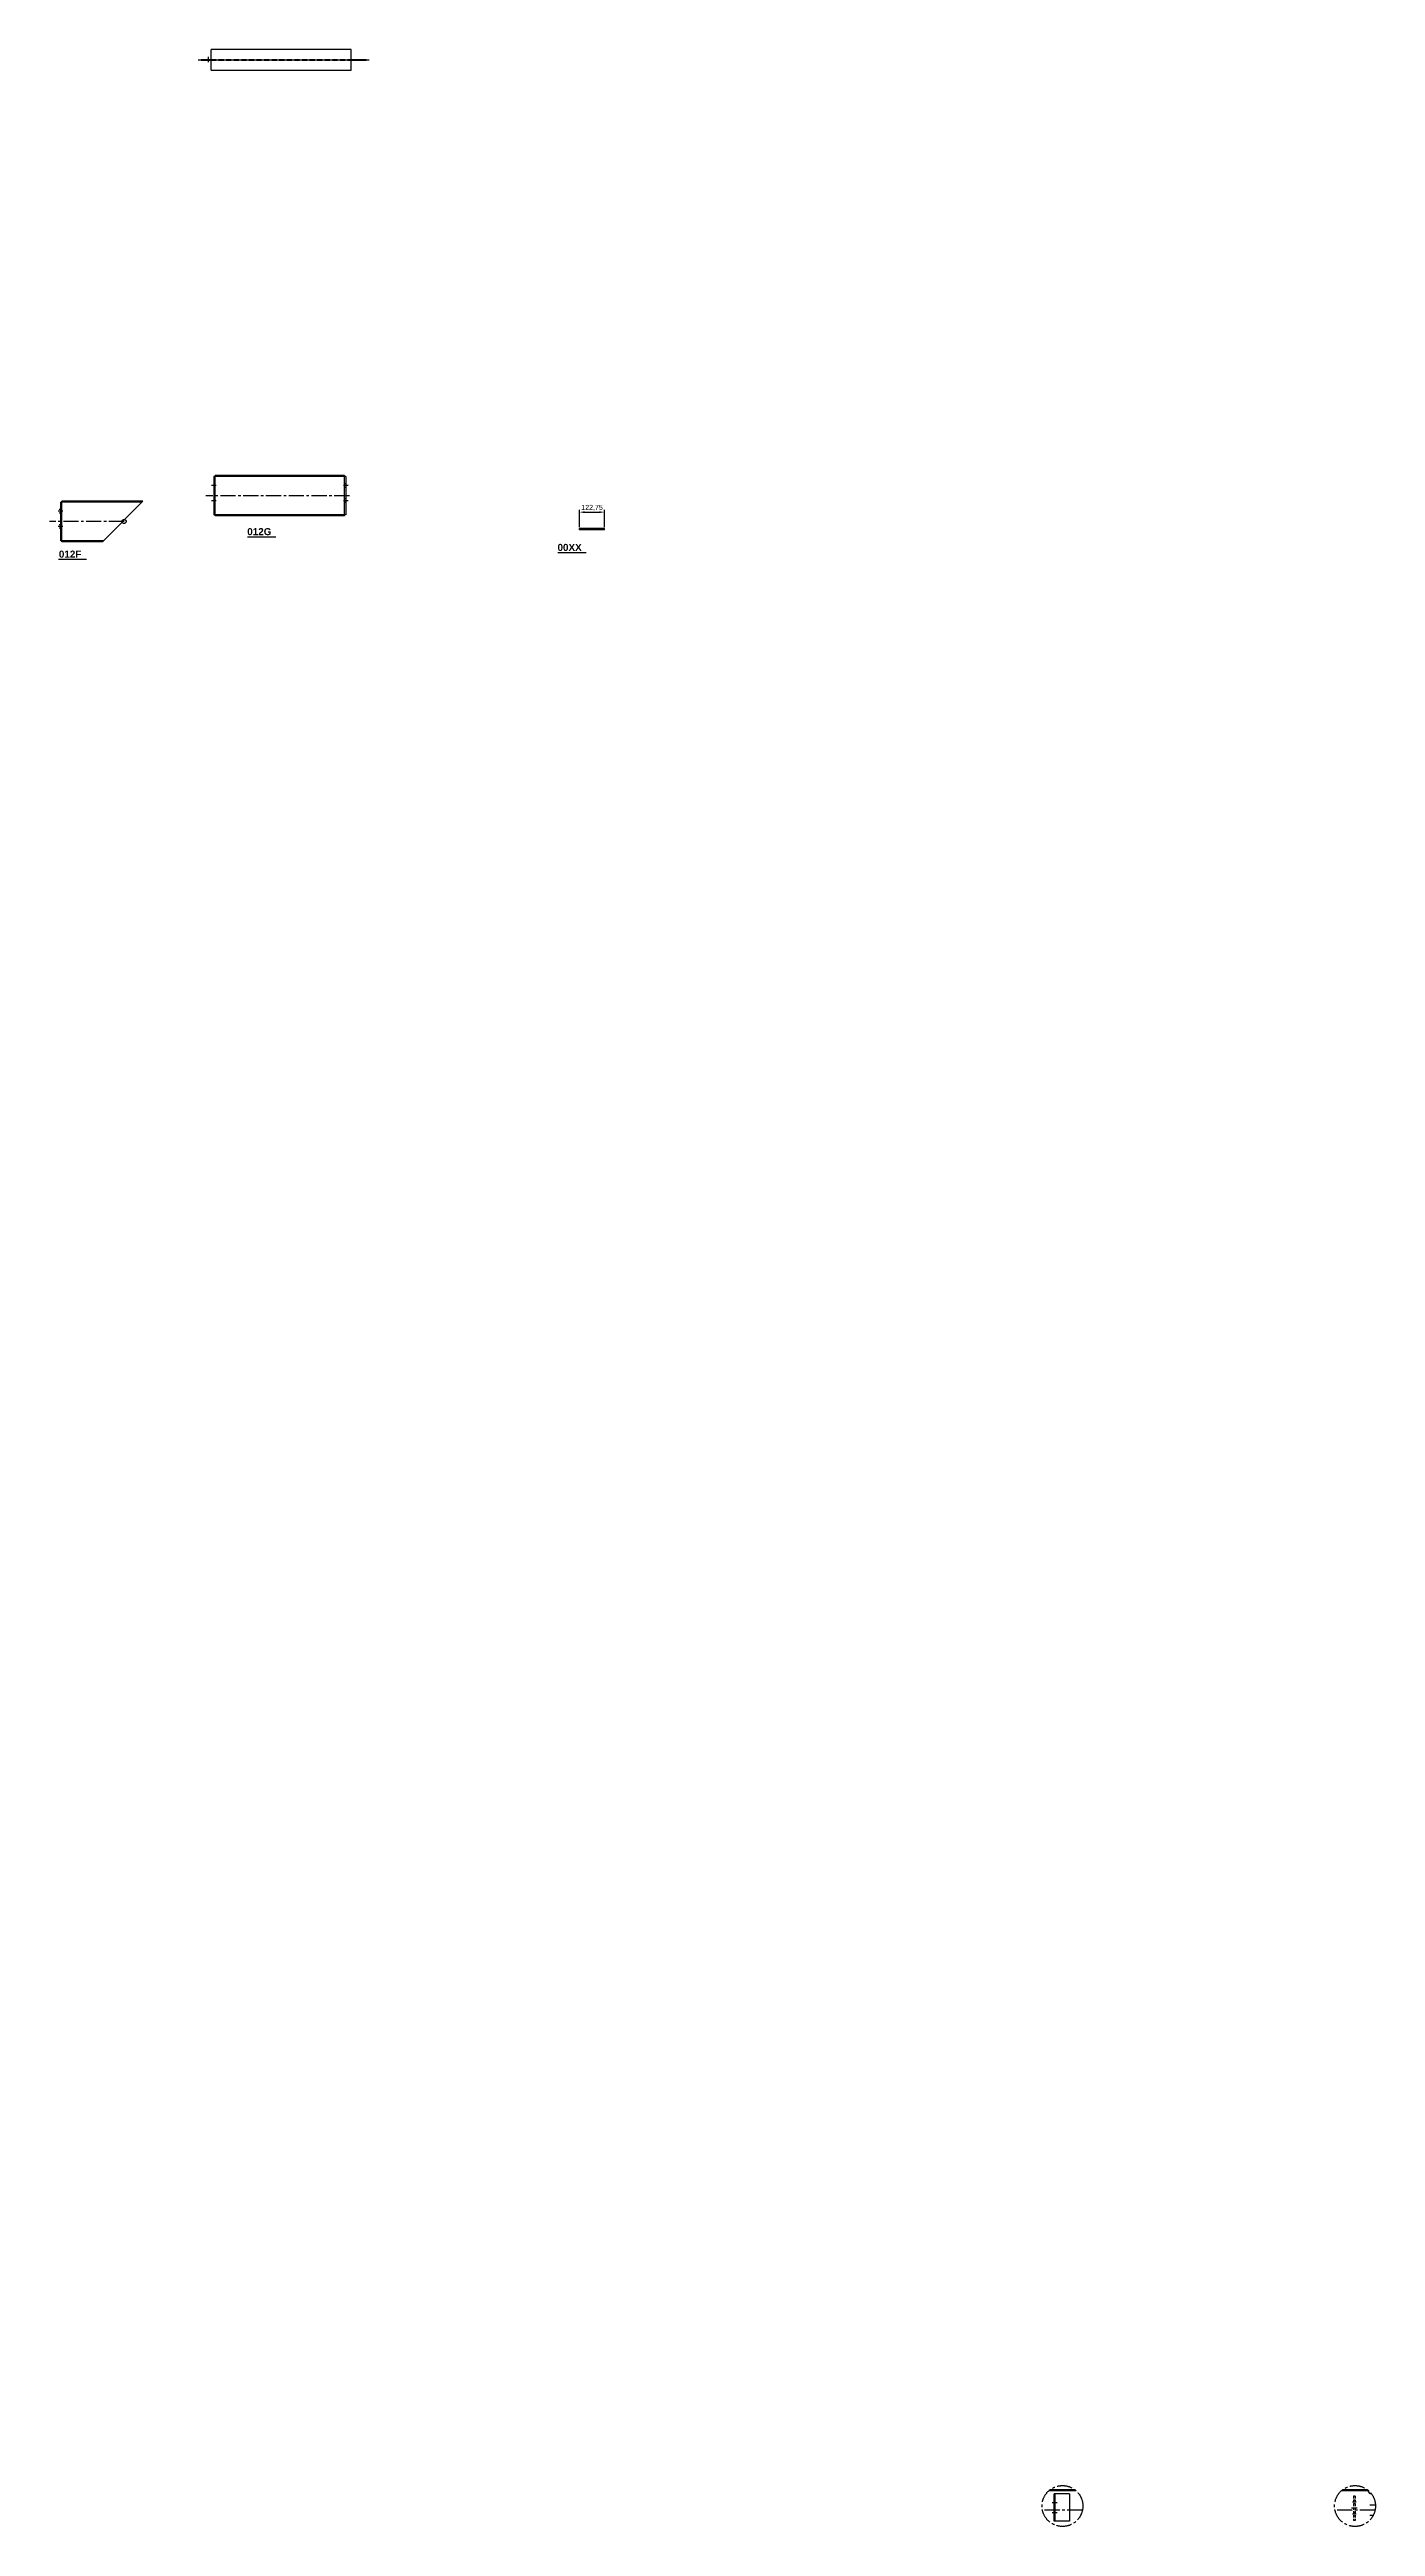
# Model space of a CAD drawing. Header units: millimetres. Extents: x -11137 to 17544, y -5373 to 15400.
# Drawn here: x -11137 to -4584, y 3159 to 15400 of the extents above; entities that cross this region are included whole.
import ezdxf
from ezdxf.enums import TextEntityAlignment as Align

# ---------------------------------------------------------------- set-up
doc = ezdxf.new("R2010")
doc.units = ezdxf.units.MM
doc.header["$LTSCALE"] = 100
doc.header["$MEASUREMENT"] = 0
doc.linetypes.add('CENTER2', pattern=[1.125, 0.75, -0.125, 0.125, -0.125])
doc.linetypes.add('HIDDEN', pattern=[0.375, 0.25, -0.125])
for name, color, linetype in [('CONTORNO', 3, 'Continuous'), ('EM-PJ-CENTRO', 10, 'CENTER2'), ('EM-PJ-CONTORNO', 3, 'Continuous'), ('EM-PJ-COTA', 7, 'Continuous'), ('EM-PJ-TEXTO', 7, 'Continuous'), ('EM-PJ-TRACEJADA', 1, 'HIDDEN')]:
    doc.layers.add(name, color=color, linetype=linetype)
doc.styles.add('PADRAO ANGLO', font='arial.ttf')
doc.styles.add('PADRAO ANGLO NEG', font='arialbd.ttf')
doc.dimstyles.new('COTAS-ANGLO-PADRÃO', dxfattribs={"dimscale": 10, "dimtxt": 2.5, "dimasz": 2.5, "dimexe": 1.25, "dimexo": 0.625, "dimtad": 1, "dimtxsty": 'PADRAO ANGLO', "dimcen": 2.5, "dimclrd": 256, "dimclre": 256, "dimclrt": 256, "dimadec": 0, "dimazin": 0, "dimtfac": 1, "dimtmove": 0, "dimatfit": 0, "dimfxl": 1, "dimarcsym": 0})

msp = doc.modelspace()

# ---------------------------------------------------------------- texts
at = {"layer": 'EM-PJ-TEXTO', "style": 'PADRAO ANGLO NEG'}
for s, p in [('012G', (-10100.528, 13017.477)), ('012F', (-11035.685, 12906.469)), ('00XX', (-8566.92, 12939.572))]:
    msp.add_text(s, height=35, dxfattribs=at).set_placement(p, align=Align.MIDDLE_CENTER)

# ---------------------------------------------------------------- blocks, each defined once
blk = doc.blocks.new('A$C08e1c21d')
at = {"layer": 'EM-PJ-CONTORNO'}
for p, q in [((122.75, 6.35), (0, 6.35)), ((0, 0), (0, 6.35)), ((122.75, 0), (0, 0)), ((122.75, 0), (122.75, 6.35))]:
    blk.add_line(p, q, dxfattribs=at)
blk = doc.blocks.new('*D55')
at = {"layer": 'Defpoints', "color": 0, "transparency": 16777216}
for p in [(-8395, 13114), (-8518, 13033), (-8395, 13033)]:
    blk.add_point(p, dxfattribs=at)
at = {"layer": 'EM-PJ-COTA', "lineweight": -2, "transparency": 16777216}
for p, q in [((-8518, 13039), (-8518, 13126)), ((-8493, 13114), (-8420, 13114)), ((-8395, 13039), (-8395, 13126))]:
    blk.add_line(p, q, dxfattribs=at)
at = {"layer": 'EM-PJ-COTA', "transparency": 16777216}
for points in [[(-8493, 13118), (-8493, 13109), (-8518, 13114)], [(-8420, 13118), (-8420, 13109), (-8395, 13114)]]:
    blk.add_solid(points, dxfattribs=at)
at = {"layer": 'EM-PJ-COTA', "transparency": 16777216, "insert": (-8456, 13135), "char_height": 25, "attachment_point": 5, "style": 'PADRAO ANGLO'}
blk.add_mtext('122,75', dxfattribs=at)
blk = doc.blocks.new('A$C8fea8cd6')
at = {"layer": 'EM-PJ-CENTRO'}
for p, q in [((-830, 0.34), (15, 0.34)), ((-780, 15.43), (-780, -10.87))]:
    blk.add_line(p, q, dxfattribs=at)
at = {"layer": 'EM-PJ-CONTORNO'}
for p, q in [((-815, 2.49), (-766.1, 2.49)), ((-815, 2.49), (-815, -1.81)), ((-766.1, -50.66), (-766.1, 51.34)), ((-73.6, 51.34), (-766.1, 51.34)), ((-73.6, -50.66), (-73.6, 51.34)), ((-73.6, 2.49), (-9, 2.49)), ((-14, 2.49), (-14, -1.81)), ((-9, 2.49), (0, 2.49)), ((0, -1.81), (0, 2.49)), ((-815, -1.81), (-766.1, -1.81)), ((-766.1, -50.66), (-73.6, -50.66)), ((-73.6, -1.81), (-9, -1.81)), ((-9, -1.81), (0, -1.81))]:
    blk.add_line(p, q, dxfattribs=at)
at = {"layer": 'EM-PJ-TRACEJADA'}
for p, q in [((-789, 2.49), (-789, -1.81)), ((-771, 2.49), (-771, -1.81)), ((-766.1, 2.49), (-73.6, 2.49)), ((-766.1, -1.81), (-73.6, -1.81))]:
    blk.add_line(p, q, dxfattribs=at)
blk = doc.blocks.new('A$C91627db6')
at = {"layer": 'EM-PJ-CENTRO'}
for p, q in [((-93, -100), (-461, -100)), ((-395, -50), (-418, -50)), ((-395, -125), (-418, -125))]:
    blk.add_line(p, q, dxfattribs=at)
blk.add_circle((-93, -100), 10, dxfattribs=at)
at = {"layer": 'EM-PJ-CONTORNO'}
for p, q in [((0, 0), (-400, 0)), ((-400, -5), (-406, -5)), ((-5, -5), (-400, -5)), ((-200, -200), (0, 0)), ((-400, -195), (-406, -195)), ((-195, -195), (-400, -195)), ((-200, -200), (-400, -200))]:
    blk.add_line(p, q, dxfattribs=at)
at = {"layer": 'EM-PJ-CONTORNO', "extrusion": (0, 0, -1)}
for p, q in [((-406, -195), (-406, -5)), ((-400, -200), (-400, 0))]:
    blk.add_line(p, q, dxfattribs=at)
at = {"layer": 'EM-PJ-TRACEJADA'}
for p, q in [((-400, -41), (-413, -41)), ((-400, -59), (-413, -59)), ((-400, -116), (-413, -116)), ((-400, -134), (-413, -134))]:
    blk.add_line(p, q, dxfattribs=at)
blk = doc.blocks.new('A$Ccc3709a4')
at = {"layer": 'CONTORNO'}
for p, q in [((0, 95), (0, -95)), ((653, 95), (653, -95))]:
    blk.add_line(p, q, dxfattribs=at)
at = {"layer": 'EM-PJ-CENTRO'}
for p, q in [((670, 0), (-40, 0)), ((11, 50), (-11, 50)), ((664, 50), (641, 50)), ((11, -25), (-11, -25)), ((664, -25), (641, -25))]:
    blk.add_line(p, q, dxfattribs=at)
at = {"layer": 'EM-PJ-CONTORNO'}
for p, q in [((6, 95), (0, 95)), ((646, 100), (6, 100)), ((646, 95), (6, 95)), ((653, 95), (646, 95)), ((6, -95), (0, -95)), ((646, -95), (6, -95)), ((646, -100), (6, -100)), ((653, -95), (646, -95))]:
    blk.add_line(p, q, dxfattribs=at)
at = {"layer": 'EM-PJ-CONTORNO', "extrusion": (0, 0, -1)}
for p, q in [((6, -100), (6, 100)), ((646, -100), (646, 100))]:
    blk.add_line(p, q, dxfattribs=at)
at = {"layer": 'EM-PJ-TRACEJADA'}
for p, q in [((6, 59), (0, 59)), ((6, 41), (0, 41)), ((653, 59), (646, 59)), ((653, 41), (646, 41)), ((6, -16), (0, -16)), ((6, -34), (0, -34)), ((653, -16), (646, -16)), ((653, -34), (646, -34))]:
    blk.add_line(p, q, dxfattribs=at)
blk = doc.blocks.new('XCV')
at = {"layer": 'EM-PJ-CENTRO', "ltscale": 0.5}
for p, q in [((-16584, 11997), (-16602, 11997)), ((-16579, 11967), (-16607, 11967)), ((-16584, 11937), (-16602, 11937))]:
    blk.add_line(p, q, dxfattribs=at)
at = {"layer": 'EM-PJ-TRACEJADA', "ltscale": 0.5}
for p, q in [((-16589, 12027), (-16597, 12027)), ((-16597, 12027), (-16597, 11907)), ((-16589, 12006), (-16597, 12006)), ((-16589, 12027), (-16589, 11907)), ((-16589, 11988), (-16597, 11988)), ((-16589, 11946), (-16597, 11946)), ((-16589, 11928), (-16597, 11928)), ((-16589, 11907), (-16597, 11907))]:
    blk.add_line(p, q, dxfattribs=at)
blk = doc.blocks.new('A$C9bd9dc66')
at = {"layer": 'EM-PJ-CENTRO'}
for p, q in [((9, 25), (-15, 25)), ((9, -25), (-15, -25))]:
    blk.add_line(p, q, dxfattribs=at)
at = {"layer": 'EM-PJ-CONTORNO'}
for p, q in [((-76, 68), (-76, -68)), ((-76, 68), (-10, 68)), ((-10, 68), (0, 68)), ((-6, -68), (-6, 68)), ((0, -68), (0, 68)), ((-76, -68), (-10, -68)), ((-10, -68), (0, -68))]:
    blk.add_line(p, q, dxfattribs=at)
at = {"layer": 'EM-PJ-TRACEJADA'}
for p, q in [((-6, 34), (0, 34)), ((-6, 16), (0, 16)), ((-6, -16), (0, -16)), ((-6, -34), (0, -34))]:
    blk.add_line(p, q, dxfattribs=at)

# ---------------------------------------------------------------- dimensions: what is measured, and where the dimension line sits
at = {"layer": 'EM-PJ-COTA'}
dim = msp.add_linear_dim(base=(-8394.814, 13113.522), p1=(-8517.564, 13032.855), p2=(-8394.814, 13032.855), dimstyle='COTAS-ANGLO-PADRÃO', dxfattribs=at)
dim.commit()
dim.dimension.update_dxf_attribs({"geometry": '*D55', "text_midpoint": (-8456.189, 13134.795)})

# ---------------------------------------------------------------- linework, layer by layer
at = {"layer": 'EM-PJ-CENTRO'}
for p, q in [((-6031.771, 3240.475), (-6229.952, 3240.475)), ((-4585.682, 3240.475), (-4783.862, 3240.475)), ((-4612.301, 3265.475), (-4583.862, 3265.475)), ((-4612.301, 3215.475), (-4594.191, 3215.475))]:
    msp.add_line(p, q, dxfattribs=at)
for centre in [(-6130.862, 3260.253), (-4684.772, 3260.253)]:
    msp.add_circle(centre, 101.045, dxfattribs=at)
at = {"layer": 'EM-PJ-CONTORNO'}
for p, q in [((-10158.491, 12992.634), (-10018.949, 12992.634)), ((-11093.647, 12881.626), (-10954.106, 12881.626)), ((-8624.883, 12914.728), (-8485.341, 12914.728)), ((-6063.172, 3335.275), (-6198.551, 3335.275)), ((-6069.424, 3340.475), (-6192.299, 3340.475)), ((-4620.809, 3335.275), (-4752.461, 3335.275)), ((-4623.334, 3340.475), (-4746.21, 3340.475)), ((-4620.809, 3335.275), (-4620.809, 3338.476))]:
    msp.add_line(p, q, dxfattribs=at)
msp.add_arc((-4601.497, 3340.475), 20, 195.0700621, 263.6002426, dxfattribs=at)

# ---------------------------------------------------------------- block references
at = {"layer": 'CONTORNO'}
for name, p in [('A$Ccc3709a4', (-10325.118, 13195.244)), ('A$C91627db6', (-10676.14, 13167.875))]:
    msp.add_blockref(name, p, dxfattribs=at)
at = {"layer": 'EM-PJ-CONTORNO'}
for name, p in [('A$C8fea8cd6', (-9573.114, 15348.681)), ('XCV', (11904.202, -8717.64))]:
    msp.add_blockref(name, p, dxfattribs=at)
at = {"layer": 'EM-PJ-CONTORNO', "xscale": -1}
msp.add_blockref('A$C9bd9dc66', (-6172.35, 3252.975), dxfattribs=at)
at = {"layer": 'EM-PJ-COTA'}
msp.add_blockref('A$C08e1c21d', (-8517.564, 13026.505), dxfattribs=at)

msp.set_redraw_order([(e.dxf.handle, doc.entitydb.next_handle()) for e in msp.query("TEXT MTEXT ATTDEF DIMENSION ARC_DIMENSION")])  # texts and dimensions are drawn at this point

doc.saveas('drawing.dxf')
